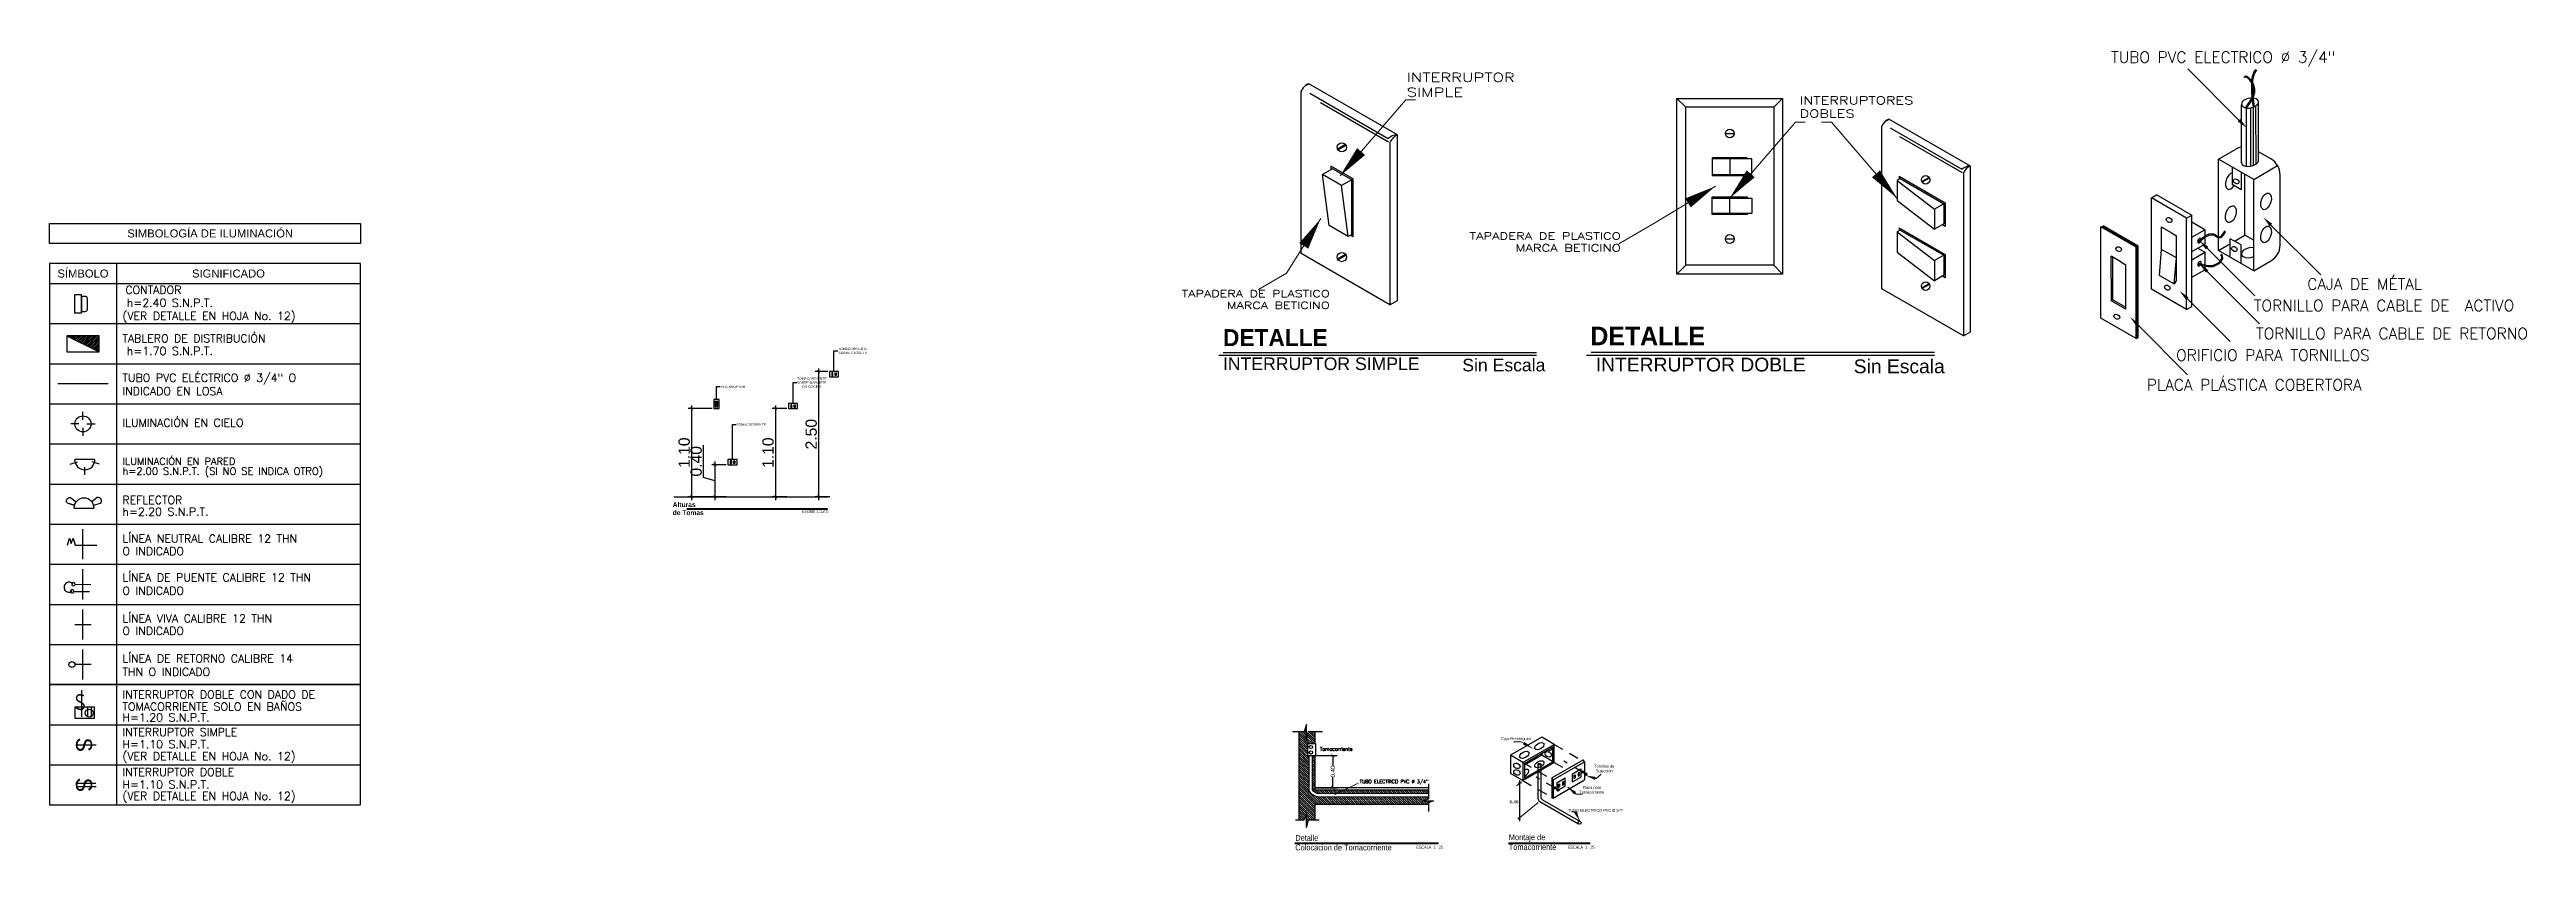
# Model space of a CAD drawing. Header units: inches. Extents: x -370 to 18, y -197 to 199.
# Drawn here: x -257.82 to -226.96, y -143.41 to -133.42 of the extents above; entities that cross this region are included whole.
import ezdxf
from ezdxf.enums import TextEntityAlignment as Align

# ---------------------------------------------------------------- set-up
doc = ezdxf.new("R2010")
doc.units = ezdxf.units.IN
doc.header["$MEASUREMENT"] = 0
doc.header["$PDMODE"] = 34
doc.header["$PDSIZE"] = 0.2
doc.linetypes.add('FUERZA2', pattern=[0.3, 0.2, -0.1])
doc.linetypes.add('HIDDEN2', pattern=[0.1875, 0.125, -0.0625])
for name, color, linetype in [('1', 1, 'Continuous'), ('6', 6, 'Continuous'), ('C3', 3, 'Continuous'), ('CONT-MJR', 1, 'HIDDEN2'), ('COTAS', 1, 'Continuous'), ('Detalle de Tablero', 7, 'Continuous'), ('FUERZA', 3, 'Continuous'), ('iluminacion', 2, 'Continuous'), ('LAMPARAS', 3, 'Continuous'), ('LUZ', 6, 'Continuous'), ('M', 7, 'Continuous'), ('mobiliario', 1, 'Continuous'), ('PLUMBING', 2, 'Continuous'), ('Simbologia', 7, 'Continuous'), ('SIMBOLOS', 7, 'Continuous'), ('TEXTO', 2, 'Continuous'), ('Textos', 2, 'Continuous'), ('TEXTOSALAMBRADO', 3, 'Continuous')]:
    doc.layers.add(name, color=color, linetype=linetype)
doc.layers.add('TEXTURAS', color=41, linetype='Continuous', lineweight=25)
doc.styles.add('ARCHQUICK', font='ARCHQUIK.shx')
doc.styles.add('ARIAL', font='arial.ttf', dxfattribs={"height": 0.14})
doc.styles.add('DIMTEXT', font='ERASMD.TTF', dxfattribs={"width": 0.75})
doc.styles.add('marie', font='TEMPSITC.TTF', dxfattribs={"height": 0.4})
doc.styles.add('R1', font='arial.ttf')
doc.styles.add('ROMANS', font='romans.shx', dxfattribs={"width": 1.35})
doc.styles.get("Standard").update_dxf_attribs({"font": 'arial.ttf'})
doc.styles.add('STYLE1', font='ERASMD.TTF', dxfattribs={"height": 0.5})
doc.styles.add('Txt-02', font='ERASLGHT.TTF')
doc.dimstyles.new('CONPUNTO', dxfattribs={"dimtxt": 0.18, "dimasz": 0.15, "dimexe": 0.18, "dimexo": 0.0625, "dimgap": 0, "dimtad": 0, "dimdec": 4, "dimlfac": 0.2, "dimdsep": 46, "dimlunit": 6, "dimtxsty": 'R1', "dimblk": 'ARCHTICK', "dimcen": 0.09, "dimclrd": 1, "dimclre": 1, "dimclrt": 2, "dimadec": 0, "dimazin": 0, "dimtfac": 1, "dimtdec": 4, "dimtmove": 2, "dimatfit": 3, "dimldrblk": 'DOTBLANK', "dimfxl": 1, "dimtolj": 1, "dimtzin": 0, "dimarcsym": 0})
doc.dimstyles.new('COTA-20', dxfattribs={"dimscale": 0.02, "dimtxt": 1, "dimasz": 2, "dimexe": 2, "dimexo": 1, "dimgap": 1, "dimtad": 1, "dimzin": 1, "dimdsep": 46, "dimtxsty": 'ARIAL', "dimblk": 'ARCHTICK', "dimcen": 2, "dimdle": 2, "dimclrd": 2, "dimclre": 1, "dimclrt": 2, "dimaunit": 1, "dimadec": 0, "dimazin": 0, "dimtfac": 1, "dimtofl": 0, "dimtmove": 1, "dimatfit": 3, "dimfxl": 1, "dimtvp": 1, "dimtolj": 1, "dimtzin": 1, "dimarcsym": 0})
doc.dimstyles.new('E10', dxfattribs={"dimscale": 2, "dimtxt": 0.1, "dimasz": 0.2, "dimexe": 0.125, "dimexo": 0.125, "dimgap": 0, "dimtad": 0, "dimlfac": 0.1, "dimzin": 0, "dimdsep": 46, "dimtxsty": 'ARIAL', "dimblk": 'ARCHTICK', "dimcen": 0.09, "dimdle": 0.125, "dimclrd": 2, "dimclre": 1, "dimclrt": 3, "dimadec": 0, "dimazin": 0, "dimtfac": 1, "dimtix": 1, "dimtmove": 1, "dimatfit": 3, "dimfxl": 1, "dimtvp": 1, "dimtolj": 1, "dimtzin": 0, "dimlwd": 20, "dimlwe": 13, "dimarcsym": 0})
doc.dimstyles.new('E100MICRO', dxfattribs={"dimscale": 1.333333, "dimtxt": 0.11, "dimasz": 0.2, "dimexe": 0.03, "dimexo": 0.03, "dimgap": 0, "dimtad": 0, "dimzin": 0, "dimdsep": 46, "dimtxsty": 'ARIAL', "dimblk": 'ARCHTICK', "dimcen": 0.09, "dimdle": 0.03, "dimclrd": 1, "dimclre": 1, "dimclrt": 2, "dimadec": 0, "dimazin": 0, "dimtfac": 1, "dimtix": 1, "dimtmove": 1, "dimatfit": 3, "dimfxl": 1, "dimtvp": 1, "dimtolj": 1, "dimtzin": 0, "dimlwd": 20, "dimlwe": 13, "dimarcsym": 0})
doc.dimstyles.new('E20', dxfattribs={"dimscale": 2, "dimtxt": 0.1, "dimasz": 0.2, "dimexe": 0.125, "dimexo": 0.125, "dimgap": 0, "dimtad": 0, "dimlfac": 0.2, "dimzin": 0, "dimdsep": 46, "dimtxsty": 'Standard', "dimblk": 'ARCHTICK', "dimcen": 0.09, "dimdle": 0.125, "dimclrd": 2, "dimclre": 1, "dimclrt": 3, "dimadec": 0, "dimazin": 0, "dimtfac": 1, "dimtix": 1, "dimtmove": 1, "dimatfit": 3, "dimfxl": 1, "dimtvp": 1, "dimtolj": 1, "dimtzin": 0, "dimlwd": 20, "dimlwe": 13, "dimarcsym": 0})

msp = doc.modelspace()

# ---------------------------------------------------------------- texts
at = {"color": 2, "attachment_point": 5, "style": 'ARIAL'}
for s, insert, char_height in [('TOMACORRIENTE\\PSOBRE CLOSETH', (-247.81108, -137.17751), 0.03), ('INTERRUPTOR', (-249.30187, -137.62645), 0.03), ('TOMACORRIENTE\\PSOBRE GABINETE \\PDE COCINA', (-248.32134, -137.5753), 0.03), ('\\A1;TOMACORRIENTE', (-249.0755, -138.09858), 0.03), ('\\pxql;{\\fEras Bold ITC|b0|i0|c0|p34;Alturas \\Pde Tomas}', (-249.86129, -139.1473), 0.06)]:
    msp.add_mtext(s, dxfattribs=dict(at, insert=insert, char_height=char_height))
at = {"color": 3, "insert": (-248.2804, -139.17728), "char_height": 0.04, "attachment_point": 5, "style": 'ARIAL'}
msp.add_mtext('Escala 1:12.5', dxfattribs=at)
at = {"layer": 'iluminacion', "color": 3, "ltscale": 0.6, "style": 'Txt-02'}
for p in [(-257.48904, -142.08983), (-257.48904, -142.58983)]:
    msp.add_text('S', height=0.2, rotation=270, dxfattribs=at).set_placement(p, align=Align.CENTER)
at = {"layer": 'M', "color": 3, "style": 'ROMANS'}
for s, insert, char_height, attachment_point in [('\\A1;INTERRUPTOR\\PSIMPLE', (-240.90874, -133.7136), 0.1113, 1), ('\\A1;INTERRUPTORES\\PDOBLES', (-236.01515, -134.00676), 0.0988474, 1), ('TAPADERA DE PLASTICO\\PMARCA BETICINO', (-238.2423, -135.82109), 0.0888257, 6), ('TAPADERA DE PLASTICO\\PMARCA BETICINO', (-241.86866, -136.5394), 0.0868252, 6)]:
    msp.add_mtext(s, dxfattribs=dict(at, insert=insert, char_height=char_height, attachment_point=attachment_point))
at = {"layer": 'mobiliario', "attachment_point": 1, "style": 'marie'}
for s, insert, char_height, width in [('{\\fEras Bold ITC|b0|i0|c0|p34;\\C2;DETALLE\\fArial|b0|i0|c0|p34; \\P\\H0.7419x;INTERRUPTOR SIMPLE}', (-243.1986, -136.90839), 0.2115935, 6.1246314), ('{\\fEras Bold ITC|b0|i0|c0|p34;\\C2;DETALLE\\fArial|b0|i0|c0|p34; \\P\\H0.7419x; INTERRUPTOR DOBLE}', (-238.62111, -136.87762), 0.2317768, 6.7088404), ('{\\fArial|b0|i0|c238|p34;\\C2;Sin Escala}', (-240.21709, -137.27764), 0.1569855, 4.2018574), ('{\\fArial|b0|i0|c238|p34;\\C2;Sin Escala}', (-235.34056, -137.28579), 0.1719598, 4.6026592)]:
    msp.add_mtext(s, dxfattribs=dict(at, insert=insert, char_height=char_height, width=width))
at = {"layer": 'TEXTO', "color": 3, "style": 'ARCHQUICK'}
msp.add_text('S', height=0.2025, dxfattribs=at).set_placement((-257.50387, -141.6599))
at = {"layer": 'Textos', "color": 3, "style": 'ARIAL'}
for s, p in [('SIMBOLOGÍA DE ILUMINACIÓN', (-255.81757, -135.71483)), ('SÍMBOLO', (-257.4021, -136.21483)), ('SIGNIFICADO', (-255.5896, -136.21483))]:
    msp.add_text(s, height=0.1, dxfattribs=at).set_placement(p, align=Align.MIDDLE_CENTER)
at = {"layer": 'Textos', "color": 3, "style": 'ROMANS'}
for s, height, p in [('CONTADOR', 0.1, (-256.87453, -136.4687, 1.4)), ('(VER DETALLE EN HOJA No. 12)', 0.1, (-256.90886, -136.79374, 1.4)), ('h=2.40 S.N.P.T.', 0.1, (-256.85578, -136.62982, 1.4)), ('TABLERO DE DISTRIBUCIÓN', 0.1, (-256.91043, -137.07311)), ('h=1.70 S.N.P.T.', 0.1, (-256.85578, -137.2307, 1.4)), ('TUBO PVC ELÉCTRICO %%C 3/4" O', 0.1, (-256.91043, -137.56459)), ('INDICADO EN LOSA ', 0.1, (-256.91043, -137.73165)), ('ILUMINACIÓN EN CIELO', 0.1, (-256.91043, -138.12542)), ('ILUMINACIÓN EN PARED', 0.09, (-256.91043, -138.60189)), ('h=2.00 S.N.P.T. (SI NO SE INDICA OTRO)', 0.09, (-256.91043, -138.72335)), ('REFLECTOR', 0.1, (-256.91043, -139.08839)), ('h=2.20 S.N.P.T.', 0.1, (-256.91043, -139.23424)), ('LÍNEA NEUTRAL CALIBRE 12 THN', 0.1, (-256.91043, -139.57012)), ('O INDICADO', 0.1, (-256.91043, -139.72612)), ('LÍNEA DE PUENTE CALIBRE 12 THN', 0.1, (-256.91043, -140.05353)), ('O INDICADO', 0.1, (-256.91043, -140.22059)), ('O INDICADO', 0.1, (-256.91043, -140.72059)), ('LÍNEA VIVA CALIBRE 12 THN', 0.1, (-256.91043, -140.56459)), ('LÍNEA DE RETORNO CALIBRE 14', 0.1, (-256.91043, -141.06459)), ('THN O INDICADO', 0.1, (-256.91043, -141.23165)), ('TOMACORRIENTE SOLO EN BAÑOS', 0.1, (-256.91043, -141.66511)), ('INTERRUPTOR DOBLE CON DADO DE', 0.1, (-256.91043, -141.51483)), ('H=1.20 S.N.P.T.', 0.1, (-256.91043, -141.79884)), ('INTERRUPTOR SIMPLE', 0.1, (-256.91043, -141.98232)), ('H=1.10 S.N.P.T.', 0.1, (-256.91043, -142.13364)), ('(VER DETALLE EN HOJA No. 12)', 0.1, (-256.90886, -142.28281, 1.4)), ('INTERRUPTOR DOBLE', 0.1, (-256.91043, -142.48102)), ('H=1.10 S.N.P.T.', 0.1, (-256.91043, -142.63598)), ('(VER DETALLE EN HOJA No. 12)', 0.1, (-256.90886, -142.77917, 1.4))]:
    msp.add_text(s, height=height, dxfattribs=at).set_placement(p)

# ---------------------------------------------------------------- blocks, each defined once
blk = doc.blocks.new('R')
at = {"layer": 'TEXTO'}
blk.add_line((0, 0.098), (0, -0.098), dxfattribs=at)
at = {"layer": 'TEXTO', "color": 2}
blk.add_circle((0, 0.12), 0.0224, dxfattribs=at)
blk = doc.blocks.new('LAMP_PARED')
at = {"color": 3, "linetype": 'ByBlock', "lineweight": -2}
for p, q in [((-0.121, 0.037), (-0.06, 0.019)), ((-0.084, 0), (0.084, 0)), ((0, 0.127), (0, 0.063)), ((0.121, 0.037), (0.06, 0.019))]:
    blk.add_line(p, q, dxfattribs=at)
blk.add_arc((0, 0), 0.0844, 0, 180, dxfattribs=at)
blk = doc.blocks.new('LAMP_PATIO')
at = {"color": 3, "linetype": 'ByBlock', "lineweight": -2}
for p, q in [((0.084, 0), (-0.084, 0)), ((0.121, -0.037), (0.081, -0.025))]:
    blk.add_line(p, q, dxfattribs=at)
for points in [[(-0.081, -0.025), (-0.136, -0.042, 0.773514), (-0.111, -0.089), (-0.066, -0.053)], [(0.081, -0.025), (0.136, -0.042, -0.773514), (0.111, -0.089), (0.066, -0.053)]]:
    blk.add_lwpolyline(points, format="xyb", dxfattribs=at)
blk.add_arc((0, 0), 0.0844, 180, 0, dxfattribs=at)
blk = doc.blocks.new('_ArchTick')
at = {"color": 0, "linetype": 'ByBlock', "const_width": 0.15}
blk.add_lwpolyline([(-0.5, -0.5), (0.5, 0.5)], dxfattribs=at)
blk = doc.blocks.new('*D703')
at = {"color": 2, "lineweight": -2, "transparency": 16777216}
for p, q in [((-249.67, -138.757), (-249.67, -138.354)), ((-249.529, -138.56), (-249.529, -139.039)), ((-249.529, -138.8), (-249.67, -138.757))]:
    blk.add_line(p, q, dxfattribs=at)
at = {"color": 1, "lineweight": -2, "transparency": 16777216}
for p, q in [((-249.387, -138.6), (-249.569, -138.6)), ((-249.387, -138.999), (-249.569, -138.999))]:
    blk.add_line(p, q, dxfattribs=at)
at = {"layer": 'DEFPOINTS', "color": 0, "transparency": 16777216}
for p in [(-249.367, -138.6), (-249.529, -138.999), (-249.367, -138.999)]:
    blk.add_point(p, dxfattribs=at)
at = {"color": 2, "lineweight": -2, "transparency": 16777216, "xscale": 0.04, "yscale": 0.04, "zscale": 0.04}
for p, rotation in [((-249.529, -138.6), 90), ((-249.529, -138.999), 270)]:
    blk.add_blockref('_ArchTick', p, dxfattribs=dict(at, rotation=rotation))
at = {"color": 2, "transparency": 16777216, "insert": (-249.762, -138.556), "char_height": 0.14, "attachment_point": 5, "rotation": 90, "style": 'ARIAL'}
blk.add_mtext('\\A1;0.40', dxfattribs=at)
blk = doc.blocks.new('*D704')
at = {"color": 1, "lineweight": -2, "transparency": 16777216}
for p, q in [((-248.633, -137.899), (-248.815, -137.899)), ((-248.633, -138.999), (-248.815, -138.999))]:
    blk.add_line(p, q, dxfattribs=at)
at = {"color": 2, "lineweight": -2, "transparency": 16777216}
blk.add_line((-248.775, -137.859), (-248.775, -139.039), dxfattribs=at)
at = {"layer": 'DEFPOINTS', "color": 0, "transparency": 16777216}
for p in [(-248.613, -137.899), (-248.775, -138.999), (-248.613, -138.999)]:
    blk.add_point(p, dxfattribs=at)
at = {"color": 2, "lineweight": -2, "transparency": 16777216, "xscale": 0.04, "yscale": 0.04, "zscale": 0.04}
for p, rotation in [((-248.775, -137.899), 90), ((-248.775, -138.999), 270)]:
    blk.add_blockref('_ArchTick', p, dxfattribs=dict(at, rotation=rotation))
at = {"color": 2, "transparency": 16777216, "insert": (-248.866, -138.449), "char_height": 0.14, "attachment_point": 5, "rotation": 90, "style": 'ARIAL'}
blk.add_mtext('\\A1;1.10', dxfattribs=at)
blk = doc.blocks.new('*D705')
at = {"color": 1, "lineweight": -2, "transparency": 16777216}
for p, q in [((-249.563, -137.899), (-249.86, -137.899)), ((-249.565, -138.999), (-249.86, -138.999))]:
    blk.add_line(p, q, dxfattribs=at)
at = {"color": 2, "lineweight": -2, "transparency": 16777216}
blk.add_line((-249.82, -137.859), (-249.82, -139.039), dxfattribs=at)
at = {"layer": 'DEFPOINTS', "color": 0, "transparency": 16777216}
for p in [(-249.543, -137.899), (-249.82, -138.999), (-249.545, -138.999)]:
    blk.add_point(p, dxfattribs=at)
at = {"color": 2, "lineweight": -2, "transparency": 16777216, "xscale": 0.04, "yscale": 0.04, "zscale": 0.04}
for p, rotation in [((-249.82, -137.899), 90), ((-249.82, -138.999), 270)]:
    blk.add_blockref('_ArchTick', p, dxfattribs=dict(at, rotation=rotation))
at = {"color": 2, "transparency": 16777216, "insert": (-249.911, -138.449), "char_height": 0.14, "attachment_point": 5, "rotation": 90, "style": 'ARIAL'}
blk.add_mtext('\\A1;1.10', dxfattribs=at)
blk = doc.blocks.new('*D706')
at = {"color": 1, "lineweight": -2, "transparency": 16777216}
for p, q in [((-248.123, -137.437), (-248.278, -137.437)), ((-248.096, -138.999), (-248.278, -138.999))]:
    blk.add_line(p, q, dxfattribs=at)
at = {"color": 2, "lineweight": -2, "transparency": 16777216}
blk.add_line((-248.238, -137.397), (-248.238, -139.039), dxfattribs=at)
at = {"layer": 'DEFPOINTS', "color": 0, "transparency": 16777216}
for p in [(-248.103, -137.437), (-248.238, -138.999), (-248.076, -138.999)]:
    blk.add_point(p, dxfattribs=at)
at = {"color": 2, "lineweight": -2, "transparency": 16777216, "xscale": 0.04, "yscale": 0.04, "zscale": 0.04}
for p, rotation in [((-248.238, -137.437), 90), ((-248.238, -138.999), 270)]:
    blk.add_blockref('_ArchTick', p, dxfattribs=dict(at, rotation=rotation))
at = {"color": 2, "transparency": 16777216, "insert": (-248.329, -138.218), "char_height": 0.14, "attachment_point": 5, "rotation": 90, "style": 'ARIAL'}
blk.add_mtext('\\A1;2.50', dxfattribs=at)
blk = doc.blocks.new('A$C1D835E72')
at = {"layer": '1', "color": 3}
for p, q in [((0.787, 2.361), (0.787, 3.087)), ((0.575, 2.318), (0.575, 3.045)), ((0.117, 1.486), (-0.045, 1.579)), ((-0.045, 1.392), (0.117, 1.486)), ((-0.045, 1.213), (0.117, 1.306)), ((0.117, 1.205), (0.029, 1.256)), ((-0.045, 1.112), (0.12, 1.207)), ((-0.045, 0.893), (0.117, 0.986)), ((0.117, 1.034), (0.117, 0.986))]:
    blk.add_line(p, q, dxfattribs=at)
at = {"layer": '1', "color": 1}
for p, q in [((0.638, 2.277), (0.638, 3.004)), ((0.693, 2.28), (0.693, 3.007)), ((0.723, 2.289), (0.723, 3.016)), ((0.756, 2.306), (0.755, 3.032)), ((-0.298, 1.448), (-0.42, 1.519)), ((-0.42, 1.241), (-0.42, 1.519)), ((-0.235, 1.134), (-0.42, 1.241)), ((-0.298, 1.448), (-0.235, 1.412)), ((-0.235, 1.134), (-0.235, 1.412)), ((0.374, 1.462), (0.363, 1.467)), ((-1.049, 0.878), (-1.049, 1.156)), ((-0.927, 1.085), (-1.049, 1.156)), ((-0.927, 1.085), (-0.864, 1.049)), ((-0.864, 0.772), (-0.864, 1.049)), ((-0.235, 0.857), (-0.235, 1.134)), ((0.326, 1.181), (0.316, 1.173)), ((-1.049, 0.878), (-1.049, 0.601)), ((-0.864, 0.494), (-0.864, 0.772)), ((-0.235, 0.857), (-0.262, 0.81)), ((-0.864, 0.494), (-1.049, 0.601))]:
    blk.add_line(p, q, dxfattribs=at)
at = {"layer": '1', "color": 2}
for p, q in [((0.288, 2.366), (0.503, 2.49)), ((0.288, 1.399), (0.288, 2.366)), ((0.727, 2.113), (0.288, 2.366)), ((0.459, 2.268), (0.459, 2.051)), ((0.573, 2.202), (0.573, 1.985)), ((0.617, 1.417), (0.617, 2.176)), ((0.727, 2.113), (1.025, 2.285)), ((0.942, 2.369), (0.787, 2.458)), ((1.056, 2), (1.056, 2.171)), ((-0.547, 1.884), (-0.484, 1.921)), ((-0.547, 0.745), (-0.547, 1.884)), ((-0.108, 1.631), (-0.547, 1.884)), ((-0.159, 1.733), (-0.484, 1.921)), ((0.573, 1.985), (0.459, 2.051)), ((0.727, 0.974), (0.727, 2.113)), ((1.056, 1.295), (1.056, 2)), ((-0.159, 1.733), (-0.045, 1.667)), ((-0.108, 1.631), (-0.045, 1.667)), ((-0.108, 0.492), (-0.108, 1.631)), ((-0.045, 1.536), (-0.045, 1.667)), ((-1.176, 0.382), (-1.176, 1.521)), ((-0.737, 1.268), (-1.176, 1.521)), ((-0.724, 1.275), (-1.163, 1.528)), ((-0.712, 1.283), (-1.15, 1.536)), ((-0.737, 1.268), (-0.712, 1.283)), ((-0.737, 0.129), (-0.737, 1.268)), ((-0.724, 0.136), (-0.724, 1.275)), ((-0.712, 0.144), (-0.712, 1.283)), ((-0.448, 0.917), (-0.42, 1.241)), ((-0.045, 0.528), (-0.045, 1.536)), ((0.117, 1.486), (0.117, 1.405)), ((0.117, 1.39), (0.117, 1.306)), ((0.288, 1.227), (0.288, 1.386)), ((0.288, 1.227), (0.44, 1.315)), ((0.569, 1.296), (0.436, 1.373)), ((0.436, 1.142), (0.436, 1.373)), ((0.489, 1.343), (0.617, 1.417)), ((0.569, 1.065), (0.569, 1.296)), ((0.727, 1.354), (0.617, 1.417)), ((-1.027, 0.614), (-1.027, 1.143)), ((-0.262, 0.81), (-0.235, 1.134)), ((0.117, 1.209), (0.117, 1.048)), ((0.727, 0.974), (0.288, 1.227)), ((0.727, 0.974), (0.942, 1.098)), ((-0.108, 0.492), (-0.547, 0.745)), ((-0.448, 0.917), (-0.262, 0.81)), ((-0.737, 0.129), (-1.176, 0.382)), ((-1.049, 0.601), (-1.027, 0.614)), ((-1.027, 0.614), (-0.864, 0.52)), ((-0.108, 0.492), (-0.045, 0.528)), ((-0.737, 0.129), (-0.712, 0.144))]:
    blk.add_line(p, q, dxfattribs=at)
for points in [[(0.543, 2.853), (-0.095, 3.491)], [(0.942, 1.545), (1.562, 0.925)], [(0.147, 1.256), (0.741, 0.662)], [(0.147, 0.967), (0.801, 0.312)], [(-0.1, 0.627), (0.433, 0.093)], [(-0.718, 0.301), (-0.096, -0.321)]]:
    blk.add_lwpolyline(points, dxfattribs=at)
for centre, start, end in [((0.617, 2.293), 100.6971, 120), ((0.828, 2.171), 0, 60), ((0.828, 1.295), 300, 0)]:
    blk.add_arc(centre, 0.228, start, end, dxfattribs=at)
at = {"layer": '1', "color": 3}
for centre, start_param, end_param in [((0.681, 3.066), 1.244767, 7.33408), ((0.681, 2.339), 2.917963, 6.283185)]:
    blk.add_ellipse(centre, major_axis=(0.106, 0.021), ratio=0.560151, start_param=start_param, end_param=end_param, dxfattribs=at)
at = {"layer": '1', "color": 2}
for centre, major_axis, ratio, start_param, end_param in [((0.443, 2.093), (0.035, 0.102), 0.560151, 0.291774, 4.335004), ((0.052, 1.351), (-0.0159, -0.0276), 0.595034, 2.753642, 8.420376), ((0.681, 1.2), (0.106, 0.021), 0.560151, 1.012354, 5.047202), ((0.052, 1.062), (-0.0159, -0.0276), 0.595034, 1.819669, 7.69162)]:
    blk.add_ellipse(centre, major_axis=major_axis, ratio=ratio, start_param=start_param, end_param=end_param, dxfattribs=at)
for centre, major_axis, ratio in [((0.509, 2.089), (-0.0326, 0.0188), 0.740782), ((0.881, 1.84), (0.035, 0.102), 0.560151), ((-0.327, 1.607), (-0.0326, 0.0188), 0.740782), ((0.443, 1.68), (0.035, 0.102), 0.560151), ((-0.955, 1.244), (-0.0326, 0.0188), 0.740782), ((0.486, 1.246), (-0.0326, 0.0188), 0.740782), ((0.881, 1.427), (0.035, 0.102), 0.560151), ((-0.349, 0.764), (-0.0326, 0.0188), 0.740782), ((-0.978, 0.401), (-0.0326, 0.0188), 0.740782)]:
    blk.add_ellipse(centre, major_axis=major_axis, ratio=ratio, dxfattribs=at)
at = {"layer": '1', "color": 1}
for points, knots in [([(0.705, 3.338), (0.704, 3.339), (0.676, 3.378), (0.627, 3.421), (0.608, 3.388), (0.606, 3.385)], [0.13440506, 0.13440506, 0.13440506, 0.13440506, 0.13581327, 0.17693074, 0.18118902, 0.18118902, 0.18118902, 0.18118902]), ([(0.709, 3.141), (0.696, 3.282), (0.704, 3.412), (0.743, 3.469), (0.755, 3.485)], [0.10190742, 0.10190742, 0.10190742, 0.10190742, 0.16382388, 0.18878217, 0.18878217, 0.18878217, 0.18878217]), ([(0.72, 3.168), (0.712, 3.266), (0.714, 3.338), (0.733, 3.43), (0.748, 3.453), (0.765, 3.478)], [0.10572281, 0.10572281, 0.10572281, 0.10572281, 0.150818, 0.150818, 0.18878217, 0.18878217, 0.18878217, 0.18878217]), ([(0.703, 3.317), (0.695, 3.331), (0.684, 3.346), (0.653, 3.378), (0.632, 3.389), (0.623, 3.388), (0.622, 3.387), (0.617, 3.379)], [0.12876609, 0.12876609, 0.12876609, 0.12876609, 0.14552706, 0.14552706, 0.16960552, 0.16960552, 0.18118902, 0.18118902, 0.18118902, 0.18118902]), ([(0.709, 3.141), (0.729, 3.184), (0.737, 3.227), (0.722, 3.279), (0.719, 3.287), (0.715, 3.295)], [0.05523333, 0.05523333, 0.05523333, 0.05523333, 0.11077578, 0.11077578, 0.1199932, 0.1199932, 0.1199932, 0.1199932]), ([(0.029, 1.337), (0.107, 1.403), (0.2, 1.482), (0.294, 1.385), (0.342, 1.421), (0.356, 1.451), (0.363, 1.467)], [0.0003563, 0.0003563, 0.0003563, 0.0003563, 0.0951921, 0.1142925, 0.1330684, 0.153861, 0.153861, 0.153861, 0.153861]), ([(0.035, 1.324), (0.113, 1.391), (0.184, 1.45), (0.257, 1.405), (0.274, 1.383), (0.324, 1.387), (0.342, 1.407), (0.363, 1.437), (0.369, 1.45), (0.374, 1.462)], [0, 0, 0, 0, 0.0936437, 0.0936437, 0.1156811, 0.1156811, 0.1377185, 0.1377185, 0.153861, 0.153861, 0.153861, 0.153861]), ([(0.035, 1.071), (0.134, 1.039), (0.22, 1.016), (0.317, 1.1), (0.333, 1.128), (0.328, 1.155), (0.323, 1.163), (0.316, 1.173)], [0, 0, 0, 0, 0.104045, 0.104045, 0.1396367, 0.1396367, 0.1533554, 0.1533554, 0.1533554, 0.1533554])]:
    blk.add_open_spline(points, degree=3, knots=knots, dxfattribs=at)
for points in [[(0.624, 3.006), (0.656, 3.051), (0.684, 3.09), (0.709, 3.141)], [(0.638, 3.004), (0.711, 3.105), (0.783, 3.207), (0.716, 3.32)], [(0.723, 3.016), (0.719, 3.052), (0.715, 3.085), (0.711, 3.117)], [(0.735, 3.021), (0.73, 3.063), (0.725, 3.103), (0.722, 3.139)]]:
    blk.add_open_spline(points, degree=3, dxfattribs=at)
blk.add_spline([(0.03, 1.06), (0.282, 1.055), (0.34, 1.156), (0.326, 1.181)], degree=3, dxfattribs=at)
at = {"layer": '1', "color": 2}
for points in [[(0.559, 2.869), (0.638, 2.758), (0.527, 2.837)], [(0.926, 1.529), (0.846, 1.641), (0.957, 1.561)], [(0.131, 1.24), (0.052, 1.351), (0.163, 1.272)], [(0.131, 0.951), (0.052, 1.062), (0.163, 0.982)], [(-0.116, 0.611), (-0.196, 0.722), (-0.084, 0.643)], [(-0.734, 0.285), (-0.813, 0.397), (-0.702, 0.317)]]:
    blk.add_solid(points, dxfattribs=at)
at = {"layer": 'Textos', "color": 3, "style": 'ROMANS'}
for s, p in [('TUBO PVC ELECTRICO %%C 3/4"', (-1.05, 3.707)), ('CAJA DE MÉTAL ', (1.395, 0.879)), ('TORNILLO PARA CABLE DE  ACTIVO', (0.729, 0.61)), ('TORNILLO PARA CABLE DE RETORNO', (0.756, 0.262)), ('ORIFICIO PARA TORNILLOS', (-0.239, -0.008)), ('PLACA PLÁSTICA COBERTORA', (-0.603, -0.379))]:
    blk.add_text(s, height=0.13966, dxfattribs=at).set_placement(p, align=Align.TOP_LEFT)
blk = doc.blocks.new('*D695')
at = {"layer": 'COTAS', "color": 1, "lineweight": -2, "transparency": 16777216}
for p, q in [((122513.7, 69306.64), (122514.57, 69306.64)), ((122514.39, 69306.64), (122514.39, 69306.2)), ((122513.7, 69305.3), (122514.57, 69305.3)), ((122514.39, 69305.3), (122514.39, 69305.74))]:
    blk.add_line(p, q, dxfattribs=at)
at = {"layer": 'DEFPOINTS', "color": 0, "transparency": 16777216}
for p in [(122513.64, 69306.64), (122513.64, 69305.3), (122514.39, 69305.3)]:
    blk.add_point(p, dxfattribs=at)
at = {"layer": 'COTAS', "color": 1, "lineweight": -2, "transparency": 16777216, "xscale": 0.15, "yscale": 0.15, "zscale": 0.15}
for p, rotation in [((122514.39, 69306.64), 90), ((122514.39, 69305.3), 270)]:
    blk.add_blockref('_ArchTick', p, dxfattribs=dict(at, rotation=rotation))
at = {"layer": 'COTAS', "color": 2, "transparency": 16777216, "insert": (122514.39, 69305.97), "char_height": 0.18, "attachment_point": 5, "rotation": 90, "style": 'R1'}
blk.add_mtext('\\A1;0.40', dxfattribs=at)
blk = doc.blocks.new('_DOTBLANK')
at = {"color": 0, "linetype": 'ByBlock'}
blk.add_line((-0.5, 0), (-1, 0), dxfattribs=at)
blk.add_circle((0, 0), 0.5, dxfattribs=at)
blk = doc.blocks.new('DET FUERZA')
h = blk.add_hatch()
h.set_pattern_fill('LINE', color=16, scale=0.02, angle=135, style=0)
h.set_pattern_definition([(135, (121529.58557, 69435.33147), (-0.0449012806, -0.0449012806), [])])
h.paths.add_polyline_path([(122513.63902, 69306.6364), (122513.54324, 69306.6364), (122513.54324, 69305.20513, 0.10774019), (122513.63902, 69305.10335)])
edge = h.paths.add_edge_path()
edge.add_line((122513.38047, 69303.96582), (122513.63902, 69303.96582))
edge.add_line((122513.63902, 69303.96582), (122513.63902, 69304.95145))
edge.add_arc((122513.82457, 69305.37391), 0.46141, 206.0127618, 246.287777, ccw=False)
edge.add_line((122513.4099, 69305.17155), (122513.4099, 69306.6364))
edge.add_line((122513.4099, 69306.6364), (122513.32904, 69306.6364))
edge.add_line((122513.32904, 69306.6364), (122513.32904, 69307.12133))
edge.add_line((122513.32904, 69307.12133), (122513.63902, 69307.12133))
edge.add_line((122513.63902, 69307.12133), (122513.63902, 69307.6298))
edge.add_line((122513.63902, 69307.6298), (122513.38047, 69307.6298))
edge.add_line((122513.38047, 69307.6298), (122513.30111, 69307.3056))
edge.add_line((122513.30111, 69307.3056), (122513.30111, 69307.92475))
edge.add_line((122513.30111, 69307.92475), (122513.19057, 69307.6298))
edge.add_line((122513.19057, 69307.6298), (122512.97235, 69307.6298))
edge.add_line((122512.97235, 69307.6298), (122512.97235, 69303.96582))
edge.add_line((122512.97235, 69303.96582), (122513.19057, 69303.96582))
edge.add_line((122513.19057, 69303.96582), (122513.30111, 69304.26077))
edge.add_line((122513.30111, 69304.26077), (122513.30111, 69303.64162))
edge.add_line((122513.30111, 69303.64162), (122513.38047, 69303.96582))
edge = h.paths.add_edge_path()
edge.add_line((122518.35724, 69305.05168), (122518.35724, 69305.21418))
edge.add_line((122518.35724, 69305.21418), (122513.63902, 69305.21418))
edge.add_line((122513.63902, 69305.21418), (122513.63902, 69305.10335))
edge.add_arc((122513.82457, 69305.37391), 0.32807, 235.5574949, 270.0738501)
edge.add_line((122513.82499, 69305.04583), (122518.35724, 69305.05168))
edge = h.paths.add_edge_path()
edge.add_line((122518.35724, 69304.62111), (122518.35724, 69304.6691))
edge.add_line((122518.35724, 69304.6691), (122518.5636, 69304.75353))
edge.add_line((122518.5636, 69304.75353), (122518.12522, 69304.75353))
edge.add_line((122518.12522, 69304.75353), (122518.35724, 69304.83045))
edge.add_line((122518.35724, 69304.83045), (122518.35724, 69304.91834))
edge.add_line((122518.35724, 69304.91834), (122513.82516, 69304.9125))
edge.add_arc((122513.82457, 69305.37391), 0.46141, 246.287777, 270.0738501, ccw=False)
edge.add_line((122513.63902, 69304.95145), (122513.63902, 69304.62111))
edge.add_line((122513.63902, 69304.62111), (122518.35724, 69304.62111))
at = {"layer": 'LUZ', "ltscale": 2}
h = blk.add_hatch(dxfattribs=at)
h.set_pattern_fill('ANSI34', color=1, scale=0.000601565, style=0)
h.set_pattern_definition([(45, (122365.03052, 69265.81947), (-0.00810331726, 0.00810331726), []), (45, (122365.033221, 69265.81947), (-0.00810331726, 0.00810331726), []), (45, (122365.035922, 69265.81947), (-0.00810331726, 0.00810331726), []), (45, (122365.038623, 69265.81947), (-0.00810331726, 0.00810331726), [])])
edge = h.paths.add_edge_path()
edge.add_ellipse((122523.61148, 69305.29037), major_axis=(-0.03757, -0.02169), ratio=0.589156518, start_angle=275.6426693, end_angle=301.9287706)
edge.add_line((122523.58077, 69305.29768), (122523.7276, 69305.21291))
edge.add_spline(control_points=[(122523.7276, 69305.21291), (122523.72945, 69305.21869), (122523.73235, 69305.22411), (122523.73621, 69305.22878)], knot_values=[1.224860631, 1.224860631, 1.224860631, 1.224860631, 1.741542714, 1.741542714, 1.741542714, 1.741542714], degree=3, periodic=0)
edge.add_line((122523.73621, 69305.22878), (122523.59507, 69305.31026))
h = blk.add_hatch(dxfattribs=at)
h.set_pattern_fill('ANSI34', color=1, scale=0.000601565, style=0)
h.set_pattern_definition([(45, (122366.1761, 69266.480871), (-0.00810331726, 0.00810331726), []), (45, (122366.178801, 69266.480871), (-0.00810331726, 0.00810331726), []), (45, (122366.181502, 69266.480871), (-0.00810331726, 0.00810331726), []), (45, (122366.184203, 69266.480871), (-0.00810331726, 0.00810331726), [])])
edge = h.paths.add_edge_path()
edge.add_ellipse((122524.75706, 69305.95177), major_axis=(-0.03757, -0.02169), ratio=0.589156518, start_angle=275.6426693, end_angle=301.9287706)
edge.add_line((122524.72635, 69305.95908), (122524.87318, 69305.87431))
edge.add_spline(control_points=[(122524.87318, 69305.87431), (122524.87503, 69305.88009), (122524.87793, 69305.88551), (122524.88179, 69305.89018)], knot_values=[1.224860631, 1.224860631, 1.224860631, 1.224860631, 1.741542714, 1.741542714, 1.741542714, 1.741542714], degree=3, periodic=0)
edge.add_line((122524.88179, 69305.89018), (122524.74065, 69305.97166))
at = {"color": 3}
for p, q in [((122512.71014, 69307.6298), (122513.19057, 69307.6298)), ((122512.97235, 69307.6298), (122512.97235, 69303.96582)), ((122513.30111, 69307.92475), (122513.19057, 69307.6298)), ((122513.30111, 69307.3056), (122513.30111, 69307.92475)), ((122513.30111, 69307.3056), (122513.38047, 69307.6298)), ((122513.38047, 69307.6298), (122513.95585, 69307.6298)), ((122513.63902, 69307.6298), (122513.63902, 69307.12133)), ((122513.63902, 69306.6364), (122513.63902, 69305.21418)), ((122513.63902, 69305.21418), (122518.35724, 69305.21418)), ((122518.35724, 69305.45337), (122518.35724, 69304.83045)), ((122513.30111, 69304.26077), (122513.19057, 69303.96582)), ((122513.30111, 69303.64162), (122513.30111, 69304.26077)), ((122513.63902, 69304.62111), (122513.63902, 69303.96582)), ((122513.63902, 69304.62111), (122518.35724, 69304.62111)), ((122518.12522, 69304.75353), (122518.35724, 69304.83045)), ((122518.12522, 69304.75353), (122518.5636, 69304.75353)), ((122518.5636, 69304.75353), (122518.35724, 69304.6691)), ((122518.35724, 69304.6691), (122518.35724, 69304.31606)), ((122512.83549, 69303.96582), (122513.19057, 69303.96582)), ((122513.30111, 69303.64162), (122513.38047, 69303.96582)), ((122513.38047, 69303.96582), (122513.8214, 69303.96582))]:
    blk.add_line(p, q, dxfattribs=at)
at = {"color": 2}
blk.add_line((122513.63902, 69305.30306), (122518.35724, 69305.30306), dxfattribs=at)
at = {"color": 3}
for centre in [(122513.47657, 69306.99228), (122513.47657, 69306.76545)]:
    blk.add_circle(centre, 0.06667, dxfattribs=at)
at = {"layer": '6', "color": 2}
for points in [[(122518.35724, 69304.91834), (122513.82516, 69304.9125, -0.287033872), (122513.4099, 69305.17155), (122513.4099, 69306.6364)], [(122518.35724, 69305.05168), (122513.82499, 69305.04583, -0.263808623), (122513.54324, 69305.20513), (122513.54324, 69306.6364)]]:
    blk.add_lwpolyline(points, format="xyb", dxfattribs=at)
at = {"layer": 'C3'}
blk.add_lwpolyline([(122513.32904, 69306.6364), (122513.67746, 69306.6364), (122513.67746, 69307.12133), (122513.32904, 69307.12133)], close=True, dxfattribs=at)
at = {"layer": 'LUZ', "color": 3, "ltscale": 2}
for p, q in [((122523.06345, 69307.39855), (122521.76102, 69306.64659)), ((122523.32393, 69307.24816), (122523.06345, 69307.39855)), ((122523.58442, 69307.09777), (122523.32393, 69307.24816)), ((122521.76102, 69306.64659), (122521.76102, 69305.89464)), ((122522.28199, 69306.34581), (122521.76102, 69306.64659)), ((122522.28199, 69306.34581), (122523.58442, 69307.09777)), ((122522.28199, 69305.59385), (122523.58442, 69306.34581)), ((122522.28199, 69306.34581), (122522.28199, 69305.74424)), ((122522.34215, 69306.31108), (122523.52426, 69306.99357)), ((122523.06345, 69306.64659), (122522.34215, 69306.23015)), ((122522.34215, 69305.69805), (122523.52426, 69306.38054)), ((122522.34215, 69306.31108), (122522.34215, 69305.69805)), ((122523.06345, 69306.72752), (122523.06345, 69306.64659)), ((122523.58442, 69306.34581), (122523.06345, 69306.64659)), ((122523.48529, 69305.70853), (122524.78772, 69306.46049)), ((122523.52426, 69306.38054), (122523.52426, 69306.99357)), ((122523.53504, 69305.62236), (122524.83747, 69306.37432)), ((122523.58442, 69306.34581), (122523.58442, 69307.09777)), ((122524.83747, 69306.37432), (122524.78772, 69306.46049)), ((122524.83747, 69306.37432), (122524.83747, 69305.91577)), ((122522.28199, 69305.59385), (122521.76102, 69305.89464)), ((122522.15163, 69303.90976), (122522.15163, 69305.59663)), ((122522.28199, 69305.74424), (122522.28199, 69305.59385)), ((122523.53504, 69305.62236), (122523.48529, 69305.70853)), ((122523.48529, 69305.70853), (122523.48529, 69304.87041)), ((122523.53504, 69304.87041), (122524.83747, 69305.62236)), ((122523.53504, 69305.62236), (122523.53504, 69304.87041)), ((122523.68543, 69305.5008), (122524.03586, 69305.70312)), ((122523.68543, 69305.5008), (122523.68543, 69305.25809)), ((122523.68543, 69305.23726), (122523.68543, 69305.16562)), ((122523.68543, 69305.16562), (122523.72797, 69305.19018)), ((122523.74559, 69305.43134), (122523.80049, 69305.46304)), ((122523.74559, 69305.43134), (122523.74559, 69305.30455)), ((122523.74559, 69305.30455), (122523.80049, 69305.33625)), ((122523.76063, 69305.40529), (122523.78545, 69305.41962)), ((122523.76063, 69305.40529), (122523.76063, 69305.38793)), ((122523.76063, 69305.38793), (122523.78545, 69305.40226)), ((122523.76063, 69305.36533), (122523.78545, 69305.37966)), ((122523.76063, 69305.36533), (122523.76063, 69305.34796)), ((122523.76063, 69305.34796), (122523.78545, 69305.36229)), ((122523.78545, 69305.41962), (122523.78545, 69305.40226)), ((122523.78545, 69305.37966), (122523.78545, 69305.36229)), ((122523.78953, 69305.22573), (122524.03586, 69305.36794)), ((122523.80049, 69305.46304), (122523.80049, 69305.33625)), ((122523.9208, 69305.5325), (122523.9757, 69305.5642)), ((122523.9208, 69305.5325), (122523.9208, 69305.40571)), ((122523.9208, 69305.40571), (122523.9757, 69305.43741)), ((122523.93584, 69305.50645), (122523.96066, 69305.52078)), ((122523.93584, 69305.50645), (122523.93584, 69305.48909)), ((122523.93584, 69305.48909), (122523.96066, 69305.50342)), ((122523.93584, 69305.46649), (122523.96066, 69305.48082)), ((122523.93584, 69305.46649), (122523.93584, 69305.44912)), ((122523.93584, 69305.44912), (122523.96066, 69305.46345)), ((122523.96066, 69305.52078), (122523.96066, 69305.50342)), ((122523.96066, 69305.48082), (122523.96066, 69305.46345)), ((122523.9757, 69305.43741), (122523.9757, 69305.5642)), ((122524.03586, 69305.36794), (122524.03586, 69305.70312)), ((122524.33664, 69305.87678), (122524.68707, 69306.0791)), ((122524.33664, 69305.5416), (122524.33664, 69305.87678)), ((122524.33664, 69305.5416), (122524.68707, 69305.74392)), ((122524.3968, 69305.80732), (122524.4517, 69305.83902)), ((122524.3968, 69305.80732), (122524.3968, 69305.68053)), ((122524.3968, 69305.68053), (122524.4517, 69305.71222)), ((122524.41184, 69305.78127), (122524.43666, 69305.7956)), ((122524.41184, 69305.78127), (122524.41184, 69305.7639)), ((122524.41184, 69305.7639), (122524.43666, 69305.77824)), ((122524.41184, 69305.74131), (122524.43666, 69305.75564)), ((122524.41184, 69305.74131), (122524.41184, 69305.72394)), ((122524.41184, 69305.72394), (122524.43666, 69305.73827)), ((122524.43666, 69305.7956), (122524.43666, 69305.77824)), ((122524.43666, 69305.75564), (122524.43666, 69305.73827)), ((122524.4517, 69305.83902), (122524.4517, 69305.71222)), ((122524.57202, 69305.90848), (122524.62692, 69305.94018)), ((122524.57202, 69305.90848), (122524.57202, 69305.78169)), ((122524.57202, 69305.78169), (122524.62692, 69305.81338)), ((122524.58705, 69305.88243), (122524.61188, 69305.89676)), ((122524.58705, 69305.88243), (122524.58705, 69305.86506)), ((122524.58705, 69305.86506), (122524.61188, 69305.8794)), ((122524.58705, 69305.84247), (122524.61188, 69305.8568)), ((122524.58705, 69305.84247), (122524.58705, 69305.8251)), ((122524.58705, 69305.8251), (122524.61188, 69305.83943)), ((122524.61188, 69305.89676), (122524.61188, 69305.8794)), ((122524.61188, 69305.8568), (122524.61188, 69305.83943)), ((122524.62692, 69305.81338), (122524.62692, 69305.94018)), ((122524.68707, 69306.0791), (122524.68707, 69305.74392)), ((122524.83747, 69305.89493), (122524.83747, 69305.62236)), ((122523.53504, 69304.87041), (122523.48529, 69304.87041))]:
    blk.add_line(p, q, dxfattribs=at)
at = {"layer": 'LUZ', "color": 1, "linetype": 'FUERZA2', "ltscale": 2}
for p, q in [((122522.28199, 69306.34581), (122523.48529, 69305.65109)), ((122523.58442, 69307.09777), (122524.73797, 69306.43176)), ((122523.58442, 69306.34581), (122524.08675, 69306.05579)), ((122524.75669, 69305.95155), (122523.98309, 69306.39818)), ((122522.28199, 69305.59385), (122523.48529, 69304.89913)), ((122523.61186, 69305.29015), (122522.83827, 69305.73678))]:
    blk.add_line(p, q, dxfattribs=at)
at = {"layer": 'LUZ', "color": 2, "ltscale": 2}
for p, q in [((122522.90502, 69306.27406), (122522.90502, 69304.8559)), ((122523.02534, 69306.27406), (122523.02534, 69304.92536)), ((122523.02534, 69306.27406), (122523.02534, 69304.92536)), ((122523.58077, 69305.29768), (122523.72893, 69305.21214)), ((122523.59507, 69305.31026), (122523.73753, 69305.22801)), ((122523.59507, 69305.31026), (122523.73753, 69305.22801)), ((122523.75682, 69305.16741), (122523.74624, 69305.16741)), ((122523.76002, 69305.20451), (122523.76002, 69305.19324)), ((122523.76002, 69305.19324), (122523.7624, 69305.19462)), ((122523.7624, 69305.19462), (122523.7624, 69305.21444)), ((122524.72635, 69305.95908), (122524.87451, 69305.87354)), ((122524.74065, 69305.97166), (122524.88311, 69305.88941)), ((122524.74065, 69305.97166), (122524.88311, 69305.88941)), ((122524.9024, 69305.82881), (122524.89182, 69305.82881)), ((122524.9056, 69305.86591), (122524.9056, 69305.85464)), ((122524.9056, 69305.85464), (122524.90798, 69305.85602)), ((122524.90798, 69305.85602), (122524.90798, 69305.87584)), ((122522.98022, 69304.72566), (122524.5948, 69303.79348)), ((122523.10053, 69304.79512), (122524.66494, 69303.89191))]:
    blk.add_line(p, q, dxfattribs=at)
at = {"layer": 'LUZ', "color": 1, "lineweight": 13, "ltscale": 2}
for p, q in [((122522.22339, 69305.54673), (122522.01049, 69305.3755)), ((122522.92162, 69304.67853), (122522.07, 69303.99363))]:
    blk.add_line(p, q, dxfattribs=at)
at = {"layer": 'LUZ', "ltscale": 2}
for p, q in [((122523.76121, 69305.24146), (122523.75435, 69305.24146)), ((122523.76002, 69305.21306), (122523.7624, 69305.21444)), ((122523.76002, 69305.20451), (122523.76002, 69305.21306)), ((122524.90679, 69305.90286), (122524.89993, 69305.90286)), ((122524.9056, 69305.87447), (122524.90798, 69305.87584)), ((122524.9056, 69305.86591), (122524.9056, 69305.87447))]:
    blk.add_line(p, q, dxfattribs=at)
for centre in [(122523.75435, 69305.24086), (122524.89993, 69305.90226)]:
    blk.add_arc(centre, 0.000602, 90, 108.5299157, dxfattribs=at)
at = {"layer": 'LUZ', "color": 2, "ltscale": 2}
for centre in [(122523.05542, 69304.8559), (122523.17573, 69304.92536)]:
    blk.add_arc(centre, 0.15039, 180, 240, dxfattribs=at)
at = {"layer": 'LUZ', "color": 3, "ltscale": 2}
for centre, major_axis, ratio in [((122522.96518, 69307.02601), (-0.18232, -0.10526), 0.560276561), ((122522.03162, 69306.20466), (0.12261, -0.07079), 0.733940976), ((122522.34127, 69306.6658), (-0.18232, -0.10526), 0.560276561), ((122522.96518, 69306.27406), (-0.18232, -0.10526), 0.560276561), ((122523.33405, 69306.68583), (0.12261, -0.07079), 0.733940976), ((122522.03162, 69305.93387), (0.12261, -0.07079), 0.733940976)]:
    blk.add_ellipse(centre, major_axis=major_axis, ratio=ratio, dxfattribs=at)
at = {"layer": 'LUZ', "color": 2, "ltscale": 2}
for centre, major_axis, ratio in [((122522.96518, 69306.27406), (-0.06016, 0), 0.614557339), ((122524.62987, 69303.84269), (0.05657, -0.04032), 0.869999325)]:
    blk.add_ellipse(centre, major_axis=major_axis, ratio=ratio, dxfattribs=at)
at = {"layer": 'LUZ', "color": 3, "ltscale": 2}
for centre, major_axis, ratio, start_param, end_param in [((122523.33405, 69306.95662), (0.12261, -0.07079), 0.733940976, 4.805245559, 6.959517462), ((122522.34127, 69305.91384), (-0.18232, -0.10526), 0.560276561, 7.545677549, 10.67817294), ((122523.61148, 69305.29037), (-0.03757, -0.02169), 0.589156518, 2.1280585, 7.952464792), ((122524.75669, 69305.95155), (-0.03757, -0.02169), 0.589156518, 2.137838795, 7.962222802)]:
    blk.add_ellipse(centre, major_axis=major_axis, ratio=ratio, start_param=start_param, end_param=end_param, dxfattribs=at)
at = {"layer": 'LUZ', "color": 2, "ltscale": 2}
for centre in [(122523.76002, 69305.20451), (122524.9056, 69305.86591)]:
    blk.add_ellipse(centre, major_axis=(0.00969, 0.02095), ratio=0.727256521, start_param=-3.141592654, end_param=3.141592654, dxfattribs=at)
for points, knots in [([(122523.75416, 69305.24143), (122523.74882, 69305.23964), (122523.744, 69305.23658), (122523.73418, 69305.22737), (122523.72992, 69305.22031), (122523.72427, 69305.2023), (122523.72433, 69305.19063), (122523.73321, 69305.17558), (122523.73776, 69305.17115), (122523.74339, 69305.16854), (122523.74432, 69305.16811), (122523.74528, 69305.16773), (122523.74624, 69305.16741)], [0.604565676, 0.604565676, 0.604565676, 0.604565676, 1.06526149, 1.06526149, 1.749625488, 1.749625488, 2.672524129, 2.672524129, 3.141592654, 3.141592654, 3.141592654, 3.219444506, 3.219444506, 3.219444506, 3.219444506]), ([(122523.74402, 69305.16991), (122523.75003, 69305.16713), (122523.75694, 69305.16676), (122523.77466, 69305.17119), (122523.78352, 69305.18002), (122523.79357, 69305.20075), (122523.79499, 69305.21313), (122523.78686, 69305.23213), (122523.77921, 69305.23914), (122523.76115, 69305.24295), (122523.75207, 69305.2401), (122523.73826, 69305.23018), (122523.73309, 69305.2231), (122523.72605, 69305.20506), (122523.72546, 69305.1933), (122523.73336, 69305.17759), (122523.73808, 69305.17265), (122523.74402, 69305.16991)], [-3.141592654, -3.141592654, -3.141592654, -3.141592654, -2.61139593, -2.61139593, -1.595565567, -1.595565567, -0.579735203, -0.579735203, 0.165168203, 0.165168203, 0.910071608, 0.910071608, 1.654975014, 1.654975014, 2.617833622, 2.617833622, 3.141592654, 3.141592654, 3.141592654, 3.141592654]), ([(122524.89974, 69305.90283), (122524.8944, 69305.90104), (122524.88958, 69305.89798), (122524.87976, 69305.88877), (122524.8755, 69305.88171), (122524.86985, 69305.8637), (122524.86991, 69305.85203), (122524.87879, 69305.83698), (122524.88334, 69305.83255), (122524.88897, 69305.82994), (122524.8899, 69305.82951), (122524.89086, 69305.82913), (122524.89182, 69305.82881)], [0.604565676, 0.604565676, 0.604565676, 0.604565676, 1.06526149, 1.06526149, 1.749625488, 1.749625488, 2.672524129, 2.672524129, 3.141592654, 3.141592654, 3.141592654, 3.219444506, 3.219444506, 3.219444506, 3.219444506]), ([(122524.8896, 69305.83131), (122524.89561, 69305.82853), (122524.90252, 69305.82816), (122524.92024, 69305.83259), (122524.9291, 69305.84142), (122524.93915, 69305.86215), (122524.94057, 69305.87453), (122524.93244, 69305.89353), (122524.92479, 69305.90054), (122524.90673, 69305.90435), (122524.89765, 69305.9015), (122524.88384, 69305.89158), (122524.87866, 69305.8845), (122524.87163, 69305.86646), (122524.87104, 69305.8547), (122524.87894, 69305.839), (122524.88366, 69305.83405), (122524.8896, 69305.83131)], [-3.141592654, -3.141592654, -3.141592654, -3.141592654, -2.61139593, -2.61139593, -1.595565567, -1.595565567, -0.579735203, -0.579735203, 0.165168203, 0.165168203, 0.910071608, 0.910071608, 1.654975014, 1.654975014, 2.617833622, 2.617833622, 3.141592654, 3.141592654, 3.141592654, 3.141592654])]:
    blk.add_open_spline(points, degree=3, knots=knots, dxfattribs=at)
at = {"layer": 'M', "color": 1}
for p, q in [((122512.81514, 69303.00961), (122518.7749, 69303.00961)), ((122521.68245, 69303.00961), (122525.07103, 69303.00961))]:
    blk.add_line(p, q, dxfattribs=at)
at = {"layer": 'M', "color": 2}
for p, q in [((122512.81514, 69302.97453), (122518.7749, 69302.97453)), ((122521.68245, 69302.97453), (122525.07103, 69302.97453))]:
    blk.add_line(p, q, dxfattribs=at)
at = {"layer": 'LUZ', "color": 2, "lineweight": 20, "ltscale": 2, "xscale": 0.1203130830809057, "yscale": 0.1203130830809057, "zscale": 0.1203130830809057}
for p, rotation in [((122522.15163, 69305.48902), 128.8072884414209), ((122522.12859, 69304.04075), 308.807288441421)]:
    blk.add_blockref('_ArchTick', p, dxfattribs=dict(at, rotation=rotation))
at = {"layer": 'CONT-MJR', "color": 2, "style": 'DIMTEXT', "width": 0.75}
for s, height, p in [('Detalle', 0.244356, (122512.82952, 69303.09077)), ('Colocacion de Tomacorriente', 0.2443562, (122512.82952, 69302.69295)), ('ESCALA  1 : 25', 0.1264543, (122517.85274, 69302.76278)), ('ESCALA  1 : 25', 0.1264543, (122524.14951, 69302.76278))]:
    blk.add_text(s, height=height, dxfattribs=at).set_placement(p)
at = {"layer": 'CONT-MJR', "color": 2, "insert": (122521.69684, 69303.36371), "char_height": 0.2443562, "width": 3.9914644, "attachment_point": 1, "style": 'DIMTEXT'}
blk.add_mtext('Montaje de \\PTomacorriente', dxfattribs=at)
at = {"layer": 'Detalle de Tablero', "color": 3, "linetype": 'Continuous', "lineweight": 30, "ltscale": 0.1, "char_height": 0.1166003, "attachment_point": 5, "style": 'STYLE1'}
for s, insert in [('\\A1;Caja Rectángular', (122521.99486, 69307.31643)), ('\\A1;Tornillos de\\PSujección', (122525.65981, 69306.07987)), ('\\A1;Placa para\\PTomacorriente', (122525.14485, 69305.2101)), ('\\A1;TUBO ELECTRICO PVC %%C 3/4"', (122525.30035, 69304.35569))]:
    blk.add_mtext(s, dxfattribs=dict(at, insert=insert))
at = {"layer": 'LUZ', "color": 3, "ltscale": 2, "insert": (122521.72298, 69304.76759), "char_height": 0.2819838, "width": 3.7657699, "attachment_point": 1}
blk.add_mtext('{\\fArial Black|b0|i0|c0|p34;\\H0.4267x;0.40}', dxfattribs=at)
at = {"layer": 'TEXTO', "style": 'ROMANS'}
for s, p in [('Tomacorriente', (122513.85207, 69306.83511)), ('TUBO ELECTRICO PVC %%C 3/4"', (122515.50886, 69305.48397))]:
    blk.add_text(s, height=0.1422222, dxfattribs=at).set_placement(p)
at = {"layer": 'COTAS'}
dim = blk.add_linear_dim(base=(122514.38614, 69305.3034), p1=(122513.63902, 69306.6364), p2=(122513.63902, 69305.3034), angle=90, text='0.40', dimstyle='CONPUNTO', override={"dimscale": 1}, dxfattribs=at)
dim.commit()
dim.dimension.update_dxf_attribs({"geometry": '*D695', "text_midpoint": (122514.38614, 69305.9699)})
at = {"color": 3}
blk.add_leader([(122514.45231, 69305.00246), (122515.44632, 69305.48694)], dimstyle='E100MICRO', override={"dimgap": 0, "dimtad": 0, "dimfxl": 1.25}, dxfattribs=at)
at = {"layer": 'LUZ', "ltscale": 2}
for points in [[(122522.66601, 69306.94662), (122522.20874, 69307.21062), (122521.88902, 69307.21062)], [(122524.14081, 69305.31986), (122524.4983, 69305.03581), (122524.76354, 69305.03581)], [(122524.90366, 69305.80566), (122525.31526, 69305.67424), (122525.52585, 69305.85823)], [(122524.62632, 69303.92685), (122524.4691, 69304.29187), (122524.31013, 69304.29187)]]:
    blk.add_leader(points, dimstyle='E20', override={"dimgap": 0, "dimtad": 0}, dxfattribs=at)

# ---------------------------------------------------------------- dimensions: what is measured, and where the dimension line sits
at = {"color": 2}
dim = msp.add_linear_dim(base=(-248.23763, -138.99939), p1=(-248.10285, -137.4366), p2=(-248.07599, -138.99939), angle=90, text='2.50', dimstyle='COTA-20', dxfattribs=at)
dim.commit()
dim.dimension.update_dxf_attribs({"geometry": '*D706', "text_midpoint": (-248.32911, -138.218)})
for base, p1, p2, picture, middle in [((-249.81984, -138.99939), (-249.54266, -137.89939), (-249.54537, -138.99939), '*D705', (-249.91133, -138.44939)), ((-248.77475, -138.99939), (-248.61311, -137.89939), (-248.61311, -138.99939), '*D704', (-248.86623, -138.44939)), ((-249.52891, -138.99939), (-249.36727, -138.59985), (-249.36727, -138.99939), '*D703', (-249.76187, -138.73718))]:
    dim = msp.add_linear_dim(base=base, p1=p1, p2=p2, angle=90, dimstyle='COTA-20', dxfattribs=at)
    dim.commit()
    dim.dimension.update_dxf_attribs({"geometry": picture, "text_midpoint": middle})

# ---------------------------------------------------------------- hatches: boundary and pattern name
at = {"layer": 'FUERZA', "ltscale": 0.6}
h = msp.add_hatch(dxfattribs=at)
h.set_pattern_fill('ANSI31', color=2, scale=0.125, style=0)
h.set_pattern_definition([(45, (-257.401346, -136.990204), (-0.01104854, 0.01104854), [])])
h.paths.add_polyline_path([(-257.20135, -137.1902), (-257.20135, -136.9902), (-257.60135, -136.9902)])

# ---------------------------------------------------------------- linework, layer by layer
at = {"color": 1}
for p, q in [((-242.16864, -133.8699), (-242.13072, -133.84801)), ((-236.93972, -134.46928), (-236.83017, -134.46928)), ((-241.67105, -134.60739), (-241.77004, -134.66454)), ((-241.66558, -134.61688), (-241.76456, -134.67403)), ((-236.88495, -134.78922), (-236.88495, -134.97888)), ((-241.5771, -135.03416), (-241.85297, -134.87489)), ((-241.85297, -134.87489), (-241.85297, -134.91959)), ((-241.5771, -135.75784), (-241.5771, -135.03416)), ((-234.77419, -135.00269), (-234.19959, -135.33444)), ((-234.77419, -135.00269), (-234.77419, -135.03901)), ((-234.4013, -135.01575), (-234.49205, -135.06815)), ((-234.39628, -135.02445), (-234.48703, -135.07685)), ((-236.88495, -135.46399), (-236.88495, -135.27433)), ((-234.19959, -135.33444), (-234.19959, -135.6265)), ((-241.5771, -135.75784), (-241.6114, -135.73804)), ((-236.93972, -135.78393), (-236.83017, -135.78393)), ((-234.77419, -135.6444), (-234.19959, -135.97615)), ((-234.77419, -135.6444), (-234.77419, -135.68072)), ((-234.19959, -135.6265), (-234.23508, -135.606)), ((-241.67105, -135.97677), (-241.77004, -136.03392)), ((-241.66558, -135.98626), (-241.76456, -136.04341)), ((-234.19959, -135.97615), (-234.19959, -136.2682)), ((-234.4013, -136.34215), (-234.49205, -136.39454)), ((-234.39628, -136.35085), (-234.48703, -136.40324)), ((-234.19959, -136.2682), (-234.23508, -136.24771))]:
    msp.add_line(p, q, dxfattribs=at)
at = {"color": 3}
for p, q in [((-241.02384, -134.48707), (-242.13072, -133.84801)), ((-242.2256, -135.96706), (-242.2256, -133.94211)), ((-237.43272, -136.1126), (-237.43272, -134.14061)), ((-236.33717, -134.14061), (-237.43272, -134.14061)), ((-236.33717, -134.14061), (-236.33717, -136.1126)), ((-241.02384, -136.55135), (-241.02384, -134.48707)), ((-234.9887, -136.40439), (-234.9887, -134.37574)), ((-234.93648, -134.30954), (-234.90172, -134.28947)), ((-233.88689, -134.87538), (-234.90172, -134.28947)), ((-241.11871, -134.58117), (-241.11871, -136.60612)), ((-233.97388, -134.96165), (-233.97388, -136.9903)), ((-233.88689, -136.94008), (-233.88689, -134.87538)), ((-241.11871, -136.60612), (-242.2256, -135.96706)), ((-236.33717, -136.1126), (-237.43272, -136.1126)), ((-241.11871, -136.60612), (-241.02384, -136.55135)), ((-233.97388, -136.9903), (-234.9887, -136.40439)), ((-233.97388, -136.9903), (-233.88689, -136.94008))]:
    msp.add_line(p, q, dxfattribs=at)
at = {"color": 2}
for p, q in [((-242.11583, -133.96616), (-241.13964, -134.52976)), ((-241.985, -134.08386), (-241.13697, -134.57347)), ((-237.43272, -134.14061), (-237.54228, -134.03106)), ((-236.33717, -134.14061), (-236.22762, -134.03106)), ((-234.88807, -134.39779), (-233.99307, -134.91452)), ((-234.76812, -134.5057), (-233.99062, -134.95459)), ((-241.83252, -134.90778), (-241.9591, -134.98086)), ((-241.87735, -135.61774), (-241.9591, -134.98086)), ((-241.72194, -135.11778), (-241.9591, -134.98086)), ((-241.59536, -135.0447), (-241.83252, -134.90778)), ((-241.59536, -135.0447), (-241.72194, -135.11778)), ((-241.64019, -135.75466), (-241.72194, -135.11778)), ((-241.59536, -135.72878), (-241.59536, -135.0447)), ((-234.75948, -135.03052), (-234.80059, -135.05425)), ((-234.80059, -135.05425), (-234.33238, -135.41111)), ((-234.80059, -135.05425), (-234.80059, -135.30532)), ((-234.75948, -135.03052), (-234.21633, -135.34411)), ((-234.80059, -135.30532), (-234.33238, -135.66218)), ((-234.21633, -135.34411), (-234.33238, -135.41111)), ((-234.33238, -135.41111), (-234.33238, -135.66218)), ((-234.21633, -135.34411), (-234.21633, -135.59517)), ((-241.64019, -135.75466), (-241.87735, -135.61774)), ((-241.59536, -135.72878), (-241.64019, -135.75466)), ((-234.75948, -135.67222), (-234.80059, -135.69596)), ((-234.80059, -135.69596), (-234.33238, -136.05282)), ((-234.80059, -135.69596), (-234.80059, -135.94702)), ((-234.75948, -135.67222), (-234.21633, -135.98581)), ((-234.21633, -135.59517), (-234.33238, -135.66218)), ((-234.80059, -135.94702), (-234.33238, -136.30389)), ((-234.21633, -135.98581), (-234.33238, -136.05282)), ((-234.33238, -136.05282), (-234.33238, -136.30389)), ((-234.21633, -135.98581), (-234.21633, -136.23688)), ((-237.43272, -136.1126), (-237.54228, -136.22215)), ((-236.33717, -136.1126), (-236.22762, -136.22215)), ((-234.21633, -136.23688), (-234.33238, -136.30389))]:
    msp.add_line(p, q, dxfattribs=at)
at = {"color": 1, "linetype": 'Continuous'}
for p, q in [((-248.04535, -137.4366), (-248.04535, -137.17751)), ((-248.04535, -137.17751), (-247.99865, -137.17751)), ((-249.51016, -137.78439), (-249.51016, -137.62174)), ((-249.51016, -137.62174), (-249.46346, -137.62174)), ((-248.55561, -137.83439), (-248.55561, -137.5753)), ((-248.55561, -137.5753), (-248.50891, -137.5753)), ((-249.30977, -138.53485), (-249.30977, -138.09858)), ((-249.30977, -138.09858), (-249.26307, -138.09858))]:
    msp.add_line(p, q, dxfattribs=at)
at = {"color": 4}
for p in [(-250.04208, -138.99939), (-250.00417, -138.99939)]:
    msp.add_line(p, (-248.12497, -138.99939), dxfattribs=at)
at = {"color": 2}
msp.add_lwpolyline([(-237.54228, -136.22215), (-237.54228, -134.03106), (-236.22762, -134.03106), (-236.22762, -136.22215)], close=True, dxfattribs=at)
for points in [[(-236.66584, -134.7876), (-236.66584, -134.77371), (-237.10406, -134.77371), (-237.10406, -134.99282), (-236.66584, -134.99282), (-236.66584, -134.9805)], [(-236.66584, -135.46561), (-236.66584, -135.4795), (-237.10406, -135.4795), (-237.10406, -135.26039), (-236.66584, -135.26039), (-236.66584, -135.27271)]]:
    msp.add_lwpolyline(points, dxfattribs=at)
at = {"color": 3}
for points in [[(-236.61106, -134.78686), (-237.10406, -134.78686), (-237.10406, -134.97967), (-236.61106, -134.97967)], [(-236.61106, -135.46636), (-237.10406, -135.46636), (-237.10406, -135.27354), (-236.61106, -135.27354)], [(-257.42169, -136.48075), (-257.50919, -136.48075), (-257.50919, -136.70575), (-257.42169, -136.70575)], [(-248.10285, -137.4366), (-248.10285, -137.5016), (-247.98785, -137.5016), (-247.98785, -137.4366)], [(-249.54266, -137.89939), (-249.47766, -137.89939), (-249.47766, -137.78439), (-249.54266, -137.78439)], [(-248.61311, -137.83439), (-248.61311, -137.89939), (-248.49811, -137.89939), (-248.49811, -137.83439)], [(-249.36727, -138.53485), (-249.36727, -138.59985), (-249.25227, -138.59985), (-249.25227, -138.53485)]]:
    msp.add_lwpolyline(points, close=True, dxfattribs=at)
for points in [[(-257.3732, -136.4995), (-257.42169, -136.4995), (-257.42169, -136.687), (-257.3732, -136.687)], [(-257.34669, -136.66049), (-257.34669, -136.52601)]]:
    msp.add_lwpolyline(points, dxfattribs=at)
at = {"color": 2}
for centre in [(-236.88495, -134.46928), (-236.88495, -135.78393)]:
    msp.add_circle(centre, 0.05478, dxfattribs=at)
at = {"color": 1}
for centre, radius in [((-241.71781, -134.64071), 0.05715), ((-234.44416, -135.0463), 0.0524), ((-241.71781, -136.01009), 0.05715), ((-234.44416, -136.37269), 0.0524)]:
    msp.add_circle(centre, radius, dxfattribs=at)
at = {"color": 3}
for centre, radius, start, end in [((-242.06012, -134.01407), 0.18045, 113.032331, 156.49592), ((-240.95324, -134.65313), 0.18045, 113.032331, 156.49592), ((-234.83699, -134.44172), 0.16544, 113.032331, 156.49592), ((-233.82216, -135.02763), 0.16544, 113.032331, 156.49592), ((-257.3732, -136.52602), 0.02652, 359.990097, 90), ((-257.3732, -136.66048), 0.02652, 270, 0.009903)]:
    msp.add_arc(centre, radius, start, end, dxfattribs=at)
at = {"color": 2}
for centre, radius in [((-240.9739, -134.74759), 0.27372), ((-233.8411, -135.11423), 0.25096)]:
    msp.add_arc(centre, radius, 102.857604, 127.267234, dxfattribs=at)
at = {"layer": 'FUERZA', "color": 2, "ltscale": 0.6}
msp.add_line((-257.60135, -136.9902), (-257.20135, -137.1902), dxfattribs=at)
at = {"layer": 'FUERZA', "color": 3, "ltscale": 0.6}
msp.add_lwpolyline([(-257.60135, -137.1902), (-257.20135, -137.1902), (-257.20135, -136.9902), (-257.60135, -136.9902)], close=True, dxfattribs=at)
at = {"layer": 'iluminacion', "color": 3, "ltscale": 0.6}
for p, q in [((-257.4021, -138.03983), (-257.4021, -137.93983)), ((-257.4521, -138.08983), (-257.5521, -138.08983)), ((-257.4021, -138.13983), (-257.4021, -138.23983)), ((-257.3521, -138.08983), (-257.2521, -138.08983))]:
    msp.add_line(p, q, dxfattribs=at)
at = {"layer": 'iluminacion', "color": 2, "ltscale": 0.6}
for p, q in [((-257.48904, -142.08983), (-257.23904, -142.08983)), ((-257.49178, -142.57066), (-257.24178, -142.57066)), ((-257.48904, -142.609), (-257.23904, -142.609))]:
    msp.add_line(p, q, dxfattribs=at)
at = {"layer": 'iluminacion', "color": 3, "linetype": 'Continuous', "ltscale": 0.06, "flags": 128}
msp.add_lwpolyline([(-257.59565, -139.60134), (-257.57194, -139.51592), (-257.548, -139.58061), (-257.52405, -139.51592), (-257.50034, -139.60134), (-257.22848, -139.60134)], dxfattribs=at)
at = {"layer": 'LAMPARAS', "color": 2}
msp.add_arc((-257.5746, -140.12513), 0.0639, 35.48763, 305.389098, dxfattribs=at)
at = {"layer": 'M', "color": 1}
msp.add_line((-249.87701, -139.14407), (-248.12497, -139.14407), dxfattribs=at)
at = {"layer": 'M', "color": 2}
msp.add_line((-249.87701, -139.15117), (-248.12497, -139.15117), dxfattribs=at)
at = {"layer": 'PLUMBING'}
for points in [[(-248.0732, -137.45305), (-248.0732, -137.48697), (-248.05915, -137.48697), (-248.05915, -137.45305)], [(-248.06127, -137.46124), (-248.07127, -137.46124), (-248.07127, -137.46352), (-248.06127, -137.46352)], [(-248.06127, -137.47878), (-248.07127, -137.47878), (-248.07127, -137.4765), (-248.06127, -137.4765)], [(-248.0175, -137.45305), (-248.0175, -137.48697), (-248.03155, -137.48697), (-248.03155, -137.45305)], [(-248.02943, -137.46124), (-248.01942, -137.46124), (-248.01942, -137.46352), (-248.02943, -137.46352)], [(-248.02943, -137.47878), (-248.01942, -137.47878), (-248.01942, -137.4765), (-248.02943, -137.4765)], [(-249.52621, -137.80821), (-249.4923, -137.80821), (-249.4923, -137.82225), (-249.52621, -137.82225)], [(-249.52621, -137.83487), (-249.4923, -137.83487), (-249.4923, -137.84892), (-249.52621, -137.84892)], [(-249.52621, -137.87558), (-249.4923, -137.87558), (-249.4923, -137.86154), (-249.52621, -137.86154)], [(-248.58346, -137.85085), (-248.58346, -137.88476), (-248.56941, -137.88476), (-248.56941, -137.85085)], [(-248.57153, -137.85903), (-248.58154, -137.85903), (-248.58154, -137.86131), (-248.57153, -137.86131)], [(-248.57153, -137.87658), (-248.58154, -137.87658), (-248.58154, -137.87429), (-248.57153, -137.87429)], [(-248.52776, -137.85085), (-248.52776, -137.88476), (-248.54181, -137.88476), (-248.54181, -137.85085)], [(-248.53969, -137.85903), (-248.52969, -137.85903), (-248.52969, -137.86131), (-248.53969, -137.86131)], [(-248.53969, -137.87658), (-248.52969, -137.87658), (-248.52969, -137.87429), (-248.53969, -137.87429)], [(-249.33762, -138.5513), (-249.33762, -138.58521), (-249.32358, -138.58521), (-249.32358, -138.5513)], [(-249.32569, -138.55948), (-249.3357, -138.55948), (-249.3357, -138.56176), (-249.32569, -138.56176)], [(-249.28193, -138.5513), (-249.28193, -138.58521), (-249.29597, -138.58521), (-249.29597, -138.5513)], [(-249.29386, -138.55948), (-249.28385, -138.55948), (-249.28385, -138.56176), (-249.29386, -138.56176)], [(-249.32569, -138.57703), (-249.3357, -138.57703), (-249.3357, -138.57475), (-249.32569, -138.57475)], [(-249.29386, -138.57703), (-249.28385, -138.57703), (-249.28385, -138.57475), (-249.29386, -138.57475)]]:
    msp.add_lwpolyline(points, close=True, dxfattribs=at)
at = {"layer": 'Simbologia', "color": 4}
for p, q in [((-253.94376, -136.08983), (-257.81876, -136.08983)), ((-257.81876, -136.08983), (-257.81876, -142.83983)), ((-253.94376, -142.83983), (-253.94376, -136.08983)), ((-257.81876, -136.33983), (-253.94376, -136.33983)), ((-257.81876, -142.83983), (-253.94376, -142.83983))]:
    msp.add_line(p, q, dxfattribs=at)
at = {"layer": 'Simbologia', "color": 2}
for p, q in [((-256.98543, -136.08983), (-256.98543, -142.83983)), ((-257.81876, -136.83983), (-253.94376, -136.83983)), ((-257.81876, -137.33983), (-253.94376, -137.33983)), ((-257.81876, -137.83983), (-253.94376, -137.83983)), ((-257.81876, -137.83983), (-253.94376, -137.83983)), ((-257.81876, -138.33983), (-253.94376, -138.33983)), ((-257.81876, -138.83983), (-253.94376, -138.83983)), ((-257.81876, -139.33983), (-253.94376, -139.33983)), ((-257.81876, -139.83983), (-253.94376, -139.83983)), ((-257.81876, -139.83983), (-253.94376, -139.83983)), ((-257.81876, -140.33983), (-253.94376, -140.33983)), ((-257.81876, -140.83983), (-253.94376, -140.83983)), ((-257.81876, -141.33983), (-253.94376, -141.33983)), ((-253.94376, -141.33983), (-257.81876, -141.33983)), ((-257.81876, -141.83983), (-253.94376, -141.83983)), ((-257.81876, -142.33983), (-253.94376, -142.33983))]:
    msp.add_line(p, q, dxfattribs=at)
at = {"layer": 'Simbologia', "color": 4}
msp.add_lwpolyline([(-253.94376, -135.58983), (-253.94376, -135.83983), (-257.81876, -135.83983), (-257.81876, -135.58983)], close=True, dxfattribs=at)
at = {"layer": 'Simbologia', "color": 3}
msp.add_circle((-257.4021, -138.08983), 0.1, dxfattribs=at)
at = {"layer": 'SIMBOLOS', "color": 3}
msp.add_line((-257.0896, -137.58983), (-257.7146, -137.58983), dxfattribs=at)
at = {"layer": 'SIMBOLOS', "color": 2}
for p, q in [((-257.4021, -139.77733), (-257.4021, -139.40233)), ((-257.4021, -140.27733), (-257.4021, -139.90233)), ((-257.4021, -140.77733), (-257.4021, -140.40233)), ((-257.4021, -141.27733), (-257.4021, -140.90233))]:
    msp.add_line(p, q, dxfattribs=at)
at = {"layer": 'TEXTO', "color": 3}
for p, q in [((-257.41917, -141.40946), (-257.41917, -141.74023)), ((-257.34646, -141.62888), (-257.34646, -141.74109)), ((-257.302, -141.62888), (-257.302, -141.74109))]:
    msp.add_line(p, q, dxfattribs=at)
msp.add_lwpolyline([(-257.49831, -141.61846), (-257.26474, -141.61846), (-257.26474, -141.76466), (-257.49831, -141.76466)], close=True, dxfattribs=at)
msp.add_circle((-257.32423, -141.69473), 0.04965, dxfattribs=at)
at = {"layer": 'TEXTOSALAMBRADO'}
for p, q in [((-257.5021, -140.58983), (-257.3021, -140.58983)), ((-257.3021, -141.08983), (-257.5021, -141.08983))]:
    msp.add_line(p, q, dxfattribs=at)
msp.add_circle((-257.5396, -141.08983), 0.0375, dxfattribs=at)
at = {"layer": 'TEXTURAS', "color": 2}
for p, q in [((-243.24999, -137.23098), (-239.2933, -137.23098)), ((-238.66903, -137.23098), (-234.33493, -137.23098))]:
    msp.add_line(p, q, dxfattribs=at)
at = {"layer": 'TEXTURAS', "color": 1}
for p, q in [((-243.19685, -137.19789), (-239.2933, -137.19789)), ((-238.61082, -137.19474), (-234.33493, -137.19474))]:
    msp.add_line(p, q, dxfattribs=at)

# ---------------------------------------------------------------- block references
at = {"color": 5}
msp.add_blockref('A$C1D835E72', (-231.084, -137.15483), dxfattribs=at)
at = {"layer": 'FUERZA', "xscale": 0.3, "yscale": 0.3, "zscale": 0.3}
msp.add_blockref('DET FUERZA', (-36996.14638, -20934.21538), dxfattribs=at)
at = {"layer": 'iluminacion', "color": 3, "xscale": 1.5, "yscale": 1.5, "zscale": 1.5, "rotation": 180}
msp.add_blockref('LAMP_PARED', (-257.37917, -138.53523, 1.4), dxfattribs=at)
at = {"layer": 'iluminacion', "xscale": 1.5, "yscale": 1.5, "zscale": 1.5, "rotation": 180}
msp.add_blockref('LAMP_PATIO', (-257.38991, -139.14172), dxfattribs=at)
at = {"layer": 'TEXTOSALAMBRADO', "xscale": -1, "rotation": 89.1482900298659}
for p in [(-257.4021, -140.08983), (-257.41712, -140.17901)]:
    msp.add_blockref('R', p, dxfattribs=at)

msp.set_redraw_order([(e.dxf.handle, doc.entitydb.next_handle()) for e in msp.query("TEXT MTEXT ATTDEF DIMENSION ARC_DIMENSION")])  # texts and dimensions are drawn at this point

# ---------------------------------------------------------------- leaders
at = {"layer": 'M', "color": 5}
for points in [[(-241.7393, -134.99704), (-240.92198, -134.0507), (-240.79839, -134.0507)], [(-236.88495, -135.27433), (-236.06762, -134.32799), (-235.94404, -134.32799)], [(-234.80139, -135.27433), (-235.61871, -134.32799), (-235.7423, -134.32799)], [(-237.06302, -135.12661), (-237.80855, -135.58012), (-238.26745, -135.84548)], [(-241.98077, -135.5303), (-242.40541, -136.21166), (-242.75472, -136.41366)]]:
    msp.add_leader(points, dimstyle='E10', override={"dimgap": 0, "dimtad": 0}, dxfattribs=at)

doc.saveas('drawing.dxf')
